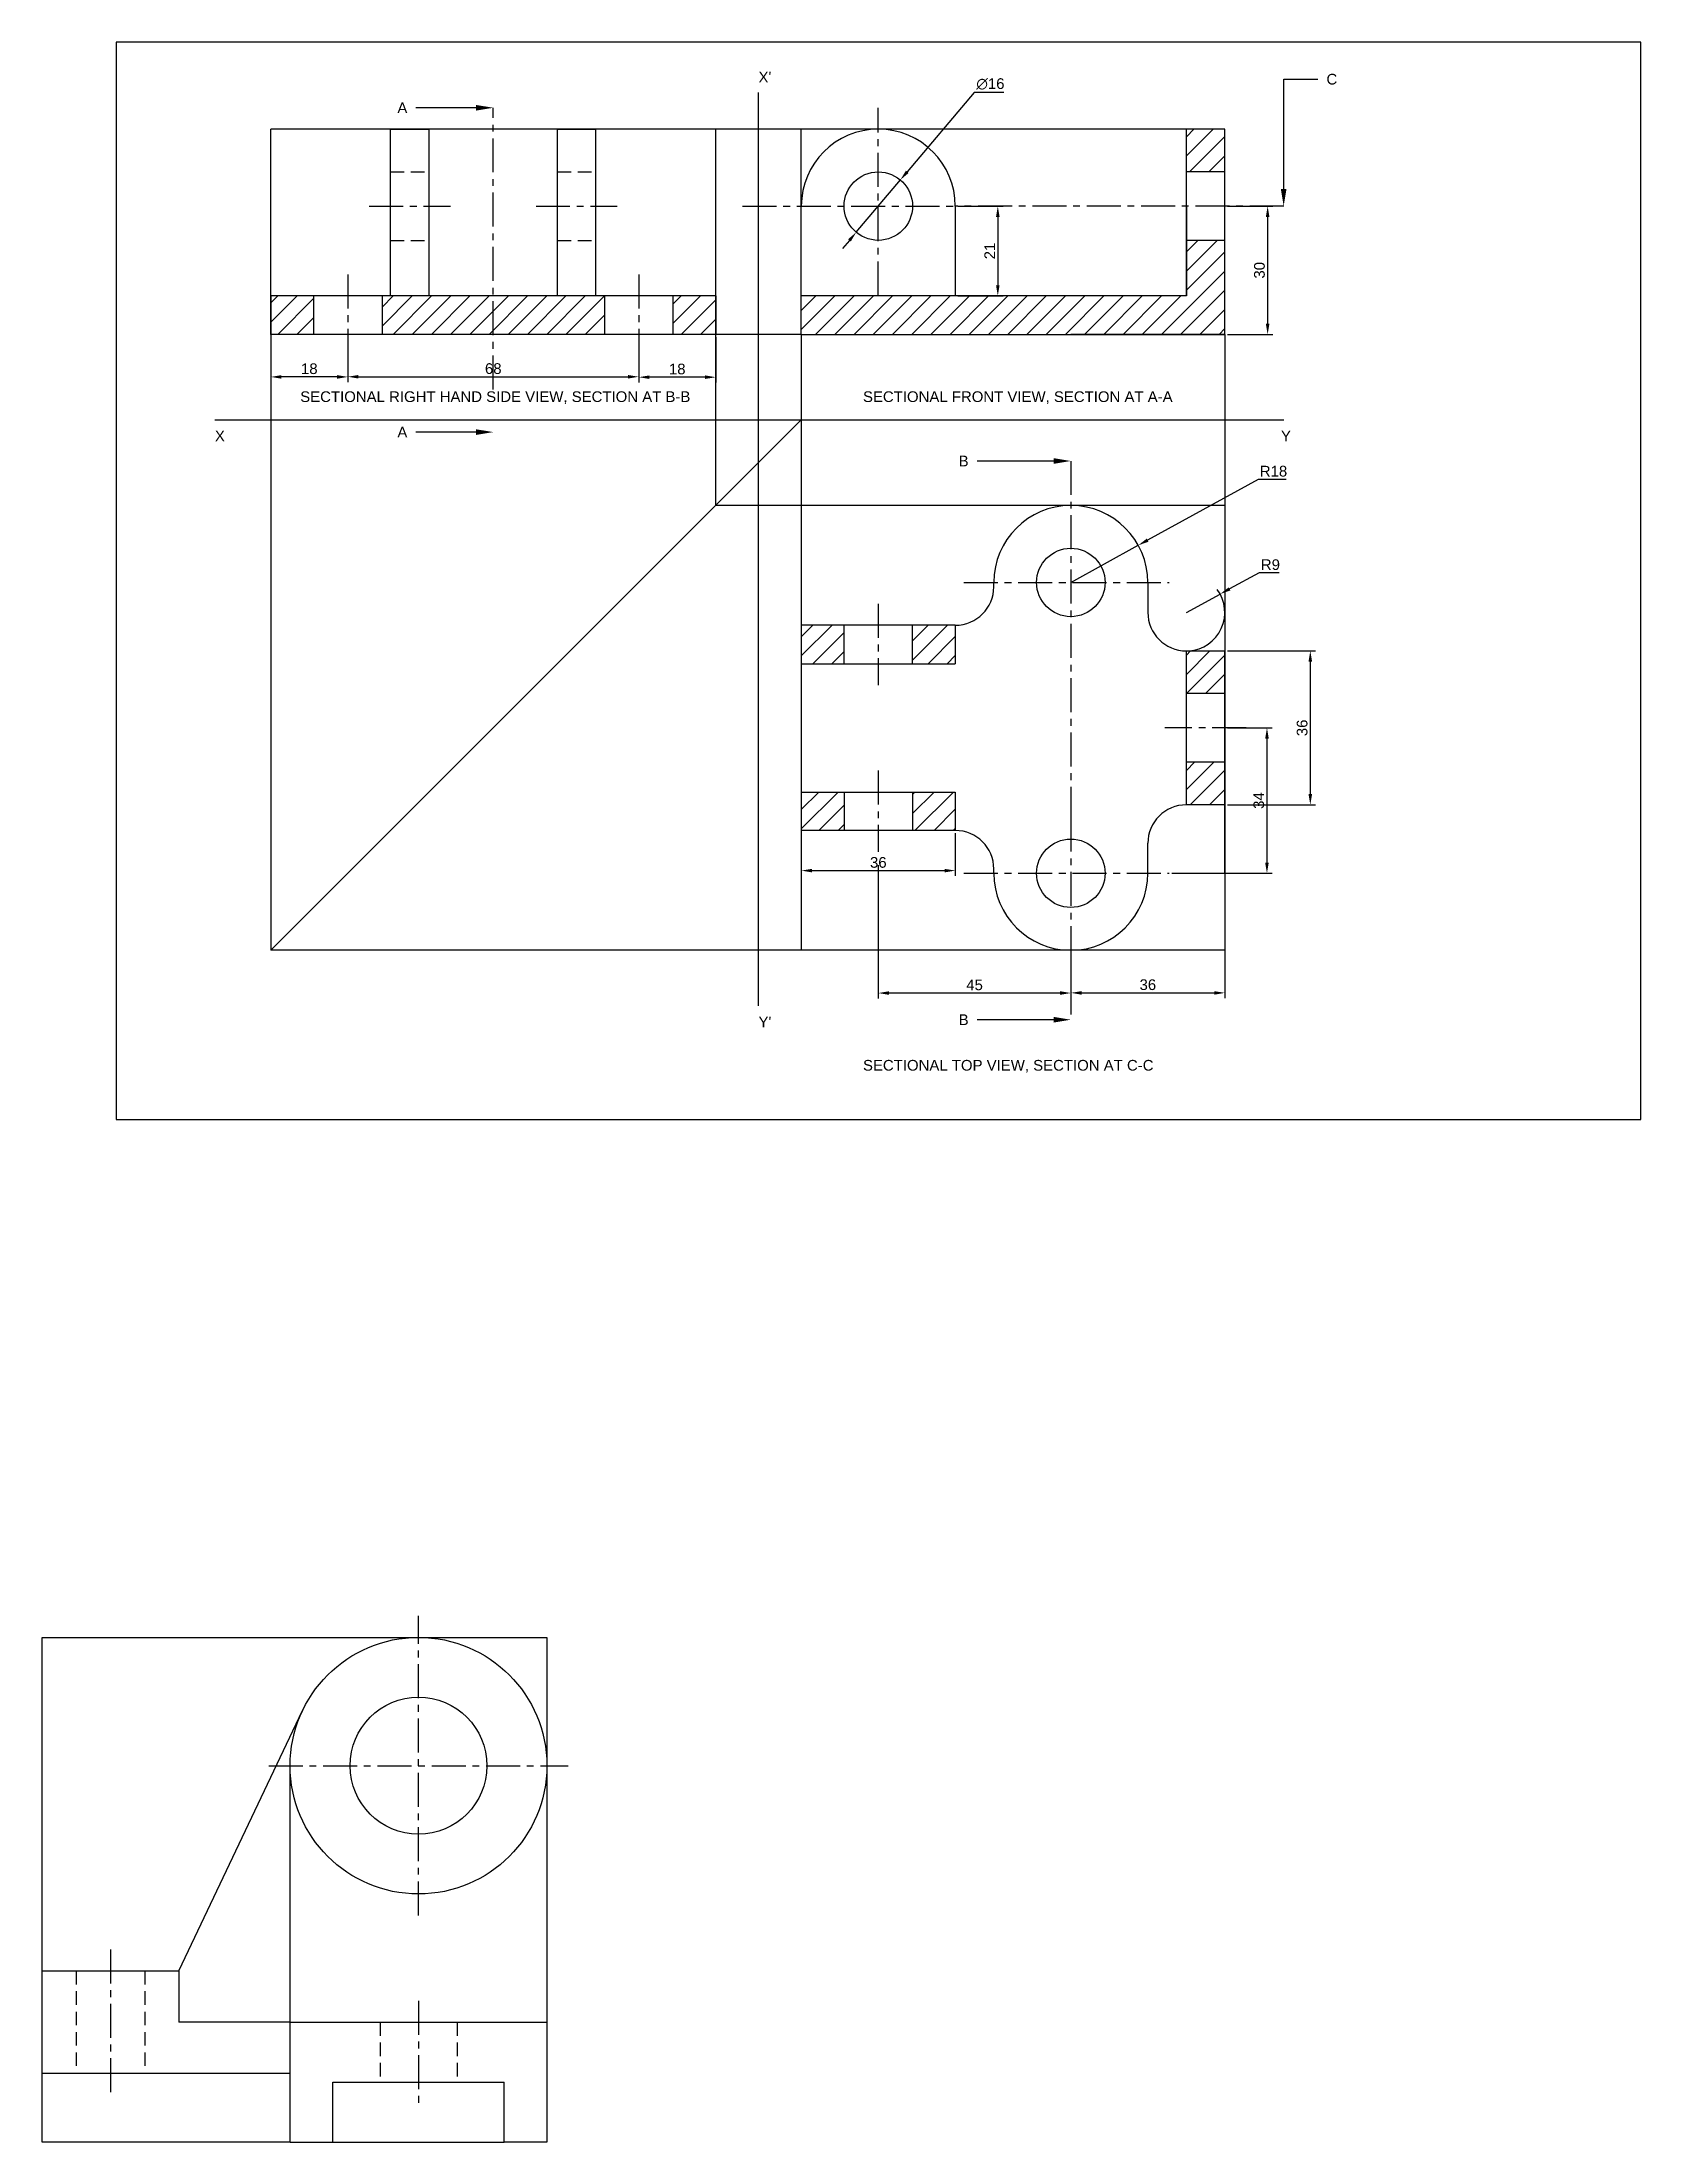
# Model space of a CAD drawing. Header units: millimetres. Extents: x 2726 to 5550, y 702 to 2199.
# Drawn here: x 2851.8 to 3225.5, y 1671.5 to 2162.5 of the extents above; entities that cross this region are included whole.
import ezdxf
from ezdxf import colors
from ezdxf.entities.mleader import LeaderData, LeaderLine
from ezdxf.math import Vec2, Vec3

# ---------------------------------------------------------------- set-up
doc = ezdxf.new("R2010")
doc.units = ezdxf.units.MM
doc.linetypes.add('CENTER', pattern=[50.8, 31.75, -6.35, 6.35, -6.35])
doc.linetypes.add('DASHED', pattern=[19.05, 12.7, -6.35])
doc.styles.get("Standard").update_dxf_attribs({"font": 'arial.ttf'})
doc.dimstyles.new('ISO-25H', dxfattribs={"dimtxt": 2.5, "dimasz": 2.5, "dimexe": 1.25, "dimexo": 0.625, "dimtad": 1, "dimtoh": 1, "dimtxsty": 'Standard', "dimcen": 2.5, "dimclrt": 7, "dimadec": 0, "dimazin": 0, "dimtfac": 1, "dimtmove": 0, "dimatfit": 3, "dimfxl": 1, "dimarcsym": 0})

msp = doc.modelspace()

# ---------------------------------------------------------------- texts
at = {"char_height": 2.5, "attachment_point": 1}
for s, width, heights, insert in [("X'", 9.33692, [0], (3019.227, 2155.558)), ('SECTIONAL RIGHT HAND SIDE VIEW, SECTION AT B-B', 104.3932, [3.414], (2912.11, 2080.838)), ('SECTIONAL FRONT VIEW, SECTION AT A-A', 104.3932, [3.414], (3043.647, 2080.838)), ('X', 6.36411, [0], (2892.171, 2071.643)), ('Y', 6.36411, [0], (3141.345, 2071.643)), ("Y'", 9.33692, [0], (3019.227, 1934.623)), ('SECTIONAL TOP VIEW, SECTION AT C-C', 104.3932, [3.414], (3043.647, 1924.491))]:
    msp.add_mtext_dynamic_manual_height_columns(s, width=width, gutter_width=12.5, heights=heights, dxfattribs=dict(at, insert=insert))

# ---------------------------------------------------------------- blocks, each defined once
blk = doc.blocks.new('*D58')
at = {"color": 0, "lineweight": -2, "transparency": 16777216}
for p, q in [((3128.85, 2002.14), (3139.32, 2002.14)), ((3138.07, 1999.64), (3138.07, 1970.64)), ((3115.85, 1968.14), (3139.32, 1968.14))]:
    blk.add_line(p, q, dxfattribs=at)
at = {"color": 0, "transparency": 16777216}
for points in [[(3137.65, 1999.64), (3138.49, 1999.64), (3138.07, 2002.14)], [(3137.65, 1970.64), (3138.49, 1970.64), (3138.07, 1968.14)]]:
    blk.add_solid(points, dxfattribs=at)
at = {"layer": 'Defpoints', "color": 0, "transparency": 16777216}
for p in [(3128.23, 2002.14), (3115.23, 1968.14), (3138.07, 1968.14)]:
    blk.add_point(p, dxfattribs=at)
at = {"color": 7, "transparency": 16777216, "insert": (3136.17, 1985.14), "char_height": 2.5, "attachment_point": 5, "rotation": 90}
blk.add_mtext('34', dxfattribs=at)
blk = doc.blocks.new('*D59')
at = {"color": 0, "lineweight": -2, "transparency": 16777216}
for p, q in [((3029.23, 1977.52), (3029.23, 1967.51)), ((3065.23, 1977.52), (3065.23, 1967.51)), ((3031.73, 1968.76), (3062.73, 1968.76))]:
    blk.add_line(p, q, dxfattribs=at)
at = {"color": 0, "transparency": 16777216}
for points in [[(3031.73, 1969.17), (3031.73, 1968.34), (3029.23, 1968.76)], [(3062.73, 1969.17), (3062.73, 1968.34), (3065.23, 1968.76)]]:
    blk.add_solid(points, dxfattribs=at)
at = {"layer": 'Defpoints', "color": 0, "transparency": 16777216}
for p in [(3029.23, 1978.14), (3065.23, 1978.14), (3065.23, 1968.76)]:
    blk.add_point(p, dxfattribs=at)
at = {"color": 7, "transparency": 16777216, "insert": (3047.23, 1970.66), "char_height": 2.5, "attachment_point": 5}
blk.add_mtext('36', dxfattribs=at)
blk = doc.blocks.new('*D61')
at = {"color": 0, "lineweight": -2, "transparency": 16777216}
for p, q in [((3065.85, 2124.14), (3076.41, 2124.14)), ((3075.16, 2121.64), (3075.16, 2105.64)), ((3065.85, 2103.14), (3076.41, 2103.14))]:
    blk.add_line(p, q, dxfattribs=at)
at = {"color": 0, "transparency": 16777216}
for points in [[(3074.74, 2121.64), (3075.57, 2121.64), (3075.16, 2124.14)], [(3074.74, 2105.64), (3075.57, 2105.64), (3075.16, 2103.14)]]:
    blk.add_solid(points, dxfattribs=at)
at = {"layer": 'Defpoints', "color": 0, "transparency": 16777216}
for p in [(3065.23, 2124.14), (3065.23, 2103.14), (3075.16, 2103.14)]:
    blk.add_point(p, dxfattribs=at)
at = {"color": 7, "transparency": 16777216, "insert": (3073.28, 2113.64), "char_height": 2.5, "attachment_point": 5, "rotation": 90}
blk.add_mtext('21', dxfattribs=at)
blk = doc.blocks.new('*D62')
at = {"color": 0, "lineweight": -2, "transparency": 16777216}
for p, q in [((3128.85, 2124.14), (3139.48, 2124.14)), ((3138.23, 2121.64), (3138.23, 2096.64)), ((3128.85, 2094.14), (3139.48, 2094.14))]:
    blk.add_line(p, q, dxfattribs=at)
at = {"color": 0, "transparency": 16777216}
for points in [[(3137.81, 2121.64), (3138.64, 2121.64), (3138.23, 2124.14)], [(3137.81, 2096.64), (3138.64, 2096.64), (3138.23, 2094.14)]]:
    blk.add_solid(points, dxfattribs=at)
at = {"layer": 'Defpoints', "color": 0, "transparency": 16777216}
for p in [(3128.23, 2124.14), (3128.23, 2094.14), (3138.23, 2094.14)]:
    blk.add_point(p, dxfattribs=at)
at = {"color": 7, "transparency": 16777216, "insert": (3136.32, 2109.14), "char_height": 2.5, "attachment_point": 5, "rotation": 90}
blk.add_mtext('30', dxfattribs=at)
blk = doc.blocks.new('*D63')
at = {"color": 0, "lineweight": -2, "transparency": 16777216}
for p, q in [((3136.24, 2038.39), (3129.33, 2034.64)), ((3140.9, 2038.39), (3136.24, 2038.39)), ((3119.23, 2029.14), (3127.13, 2033.44))]:
    blk.add_line(p, q, dxfattribs=at)
blk.add_arc((3119.23, 2029.14), 9, 273.9789, 36.4928, dxfattribs=at)
at = {"color": 0, "transparency": 16777216}
blk.add_solid([(3129.13, 2035), (3129.53, 2034.27), (3127.13, 2033.44)], dxfattribs=at)
at = {"layer": 'Defpoints', "color": 0, "transparency": 16777216}
for p in [(3127.13, 2033.44), (3119.23, 2029.14)]:
    blk.add_point(p, dxfattribs=at)
at = {"color": 7, "transparency": 16777216, "insert": (3138.88, 2040.29), "char_height": 2.5, "attachment_point": 5}
blk.add_mtext('R9', dxfattribs=at)
blk = doc.blocks.new('*D64')
at = {"color": 0, "lineweight": -2, "transparency": 16777216}
for p, q in [((3128.85, 2020.14), (3149.45, 2020.14)), ((3148.2, 2017.64), (3148.2, 1986.64)), ((3128.85, 1984.14), (3149.45, 1984.14))]:
    blk.add_line(p, q, dxfattribs=at)
at = {"color": 0, "transparency": 16777216}
for points in [[(3147.78, 2017.64), (3148.62, 2017.64), (3148.2, 2020.14)], [(3147.78, 1986.64), (3148.62, 1986.64), (3148.2, 1984.14)]]:
    blk.add_solid(points, dxfattribs=at)
at = {"layer": 'Defpoints', "color": 0, "transparency": 16777216}
for p in [(3128.23, 2020.14), (3128.23, 1984.14), (3148.2, 1984.14)]:
    blk.add_point(p, dxfattribs=at)
at = {"color": 7, "transparency": 16777216, "insert": (3146.3, 2002.14), "char_height": 2.5, "attachment_point": 5, "rotation": 90}
blk.add_mtext('36', dxfattribs=at)
blk = doc.blocks.new('*D66')
at = {"color": 0, "lineweight": -2, "transparency": 16777216}
for p, q in [((3128.23, 1983.52), (3128.23, 1938.92)), ((3092.23, 1949.52), (3092.23, 1938.92)), ((3094.73, 1940.17), (3125.73, 1940.17))]:
    blk.add_line(p, q, dxfattribs=at)
at = {"color": 0, "transparency": 16777216}
for points in [[(3094.73, 1940.58), (3094.73, 1939.75), (3092.23, 1940.17)], [(3125.73, 1940.58), (3125.73, 1939.75), (3128.23, 1940.17)]]:
    blk.add_solid(points, dxfattribs=at)
at = {"layer": 'Defpoints', "color": 0, "transparency": 16777216}
for p in [(3128.23, 1984.14), (3092.23, 1950.14), (3128.23, 1940.17)]:
    blk.add_point(p, dxfattribs=at)
at = {"color": 7, "transparency": 16777216, "insert": (3110.23, 1942.07), "char_height": 2.5, "attachment_point": 5}
blk.add_mtext('36', dxfattribs=at)
blk = doc.blocks.new('*D67')
at = {"color": 0, "lineweight": -2, "transparency": 16777216}
for p, q in [((3047.23, 1970.03), (3047.23, 1938.88)), ((3092.23, 1949.52), (3092.23, 1938.88)), ((3089.73, 1940.13), (3049.73, 1940.13))]:
    blk.add_line(p, q, dxfattribs=at)
at = {"color": 0, "transparency": 16777216}
for points in [[(3049.73, 1940.55), (3049.73, 1939.72), (3047.23, 1940.13)], [(3089.73, 1940.55), (3089.73, 1939.72), (3092.23, 1940.13)]]:
    blk.add_solid(points, dxfattribs=at)
at = {"layer": 'Defpoints', "color": 0, "transparency": 16777216}
for p in [(3047.23, 1970.66), (3092.23, 1950.14), (3047.23, 1940.13)]:
    blk.add_point(p, dxfattribs=at)
at = {"color": 7, "transparency": 16777216, "insert": (3069.73, 1942.03), "char_height": 2.5, "attachment_point": 5}
blk.add_mtext('45', dxfattribs=at)
blk = doc.blocks.new('*D68')
at = {"color": 0, "lineweight": -2, "transparency": 16777216}
for p, q in [((3135.98, 2060.25), (3110.18, 2046.04)), ((3142.59, 2060.25), (3135.98, 2060.25)), ((3092.23, 2036.14), (3107.99, 2044.83))]:
    blk.add_line(p, q, dxfattribs=at)
at = {"color": 0, "transparency": 16777216}
blk.add_solid([(3109.98, 2046.4), (3110.38, 2045.67), (3107.99, 2044.83)], dxfattribs=at)
at = {"layer": 'Defpoints', "color": 0, "transparency": 16777216}
for p in [(3107.99, 2044.83), (3092.23, 2036.14)]:
    blk.add_point(p, dxfattribs=at)
at = {"color": 7, "transparency": 16777216, "insert": (3139.6, 2062.15), "char_height": 2.5, "attachment_point": 5}
blk.add_mtext('R18', dxfattribs=at)
blk = doc.blocks.new('*D69')
at = {"color": 0, "lineweight": -2, "transparency": 16777216}
for p, q in [((3069.65, 2150.73), (3054, 2132.17)), ((3076.58, 2150.73), (3069.65, 2150.73)), ((3042.07, 2118.03), (3052.38, 2130.26)), ((3040.46, 2116.12), (3038.85, 2114.2))]:
    blk.add_line(p, q, dxfattribs=at)
at = {"color": 0, "transparency": 16777216}
for points in [[(3053.68, 2132.44), (3054.31, 2131.9), (3052.38, 2130.26)], [(3040.14, 2116.38), (3040.78, 2115.85), (3042.07, 2118.03)]]:
    blk.add_solid(points, dxfattribs=at)
at = {"layer": 'Defpoints', "color": 0, "transparency": 16777216}
for p in [(3052.38, 2130.26), (3042.07, 2118.03)]:
    blk.add_point(p, dxfattribs=at)
at = {"color": 7, "transparency": 16777216, "insert": (3073.43, 2152.71), "char_height": 2.5, "attachment_point": 5}
blk.add_mtext('∅16', dxfattribs=at)
blk = doc.blocks.new('*D70')
at = {"color": 0, "lineweight": -2, "transparency": 16777216}
for p, q in [((2923.23, 2093.52), (2923.23, 2082.99)), ((2991.23, 2093.52), (2991.23, 2082.99)), ((2925.73, 2084.24), (2988.73, 2084.24))]:
    blk.add_line(p, q, dxfattribs=at)
at = {"color": 0, "transparency": 16777216}
for points in [[(2925.73, 2084.66), (2925.73, 2083.83), (2923.23, 2084.24)], [(2988.73, 2084.66), (2988.73, 2083.83), (2991.23, 2084.24)]]:
    blk.add_solid(points, dxfattribs=at)
at = {"layer": 'Defpoints', "color": 0, "transparency": 16777216}
for p in [(2923.23, 2094.14), (2991.23, 2094.14), (2991.23, 2084.24)]:
    blk.add_point(p, dxfattribs=at)
at = {"color": 7, "transparency": 16777216, "insert": (2957.23, 2086.14), "char_height": 2.5, "attachment_point": 5}
blk.add_mtext('68', dxfattribs=at)
blk = doc.blocks.new('*D71')
at = {"color": 0, "lineweight": -2, "transparency": 16777216}
for p, q in [((2905.23, 2093.52), (2905.23, 2082.96)), ((2923.23, 2093.52), (2923.23, 2082.96)), ((2920.73, 2084.21), (2907.73, 2084.21))]:
    blk.add_line(p, q, dxfattribs=at)
at = {"color": 0, "transparency": 16777216}
for points in [[(2907.73, 2084.62), (2907.73, 2083.79), (2905.23, 2084.21)], [(2920.73, 2084.62), (2920.73, 2083.79), (2923.23, 2084.21)]]:
    blk.add_solid(points, dxfattribs=at)
at = {"layer": 'Defpoints', "color": 0, "transparency": 16777216}
for p in [(2905.23, 2094.14), (2923.23, 2094.14), (2905.23, 2084.21)]:
    blk.add_point(p, dxfattribs=at)
at = {"color": 7, "transparency": 16777216, "insert": (2914.23, 2086.11), "char_height": 2.5, "attachment_point": 5}
blk.add_mtext('18', dxfattribs=at)
blk = doc.blocks.new('*D72')
at = {"color": 0, "lineweight": -2, "transparency": 16777216}
for p, q in [((2991.23, 2093.52), (2991.23, 2082.89)), ((3009.23, 2093.52), (3009.23, 2082.89)), ((3006.73, 2084.14), (2993.73, 2084.14))]:
    blk.add_line(p, q, dxfattribs=at)
at = {"color": 0, "transparency": 16777216}
for points in [[(2993.73, 2084.56), (2993.73, 2083.73), (2991.23, 2084.14)], [(3006.73, 2084.56), (3006.73, 2083.73), (3009.23, 2084.14)]]:
    blk.add_solid(points, dxfattribs=at)
at = {"layer": 'Defpoints', "color": 0, "transparency": 16777216}
for p in [(2991.23, 2094.14), (3009.23, 2094.14), (2991.23, 2084.14)]:
    blk.add_point(p, dxfattribs=at)
at = {"color": 7, "transparency": 16777216, "insert": (3000.23, 2086.04), "char_height": 2.5, "attachment_point": 5}
blk.add_mtext('18', dxfattribs=at)

# ---------------------------------------------------------------- dimensions: what is measured, and where the dimension line sits
at = {"color": 252}
dim = msp.add_diameter_dim_2p(p1=(3042.07, 2118.027), p2=(3052.385, 2130.258), dimstyle='ISO-25H', dxfattribs=at)
dim.commit()
dim.dimension.update_dxf_attribs({"geometry": '*D69', "text_midpoint": (3073.427, 2150.734), "dimtype": 163})
for base, p1, p2, picture, middle in [((3075.155, 2103.143), (3065.227, 2124.143), (3065.227, 2103.143), '*D61', (3073.275, 2113.643)), ((3138.227, 2094.143), (3128.227, 2124.143), (3128.227, 2094.143), '*D62', (3136.324, 2109.143)), ((3148.199, 1984.143), (3128.227, 2020.143), (3128.227, 1984.143), '*D64', (3146.297, 2002.143)), ((3138.07, 1968.143), (3128.227, 2002.143), (3115.227, 1968.143), '*D58', (3136.168, 1985.143))]:
    dim = msp.add_linear_dim(base=base, p1=p1, p2=p2, angle=90, dimstyle='ISO-25H', dxfattribs=at)
    dim.commit()
    dim.dimension.update_dxf_attribs({"geometry": picture, "text_midpoint": middle})
for base, p1, p2, picture, middle in [((2905.227, 2084.207), (2923.227, 2094.143), (2905.227, 2094.143), '*D71', (2914.227, 2086.108)), ((2991.227, 2084.242), (2923.227, 2094.143), (2991.227, 2094.143), '*D70', (2957.227, 2086.143)), ((2991.227, 2084.143), (3009.227, 2094.143), (2991.227, 2094.143), '*D72', (3000.227, 2086.044)), ((3128.227, 1940.167), (3092.227, 1950.143), (3128.227, 1984.143), '*D66', (3110.227, 1942.069)), ((3065.227, 1968.756), (3029.227, 1978.143), (3065.227, 1978.143), '*D59', (3047.227, 1970.658)), ((3047.227, 1940.133), (3092.227, 1950.143), (3047.227, 1970.658), '*D67', (3069.727, 1942.029))]:
    dim = msp.add_linear_dim(base=base, p1=p1, p2=p2, dimstyle='ISO-25H', dxfattribs=at)
    dim.commit()
    dim.dimension.update_dxf_attribs({"geometry": picture, "text_midpoint": middle})
for center, mpoint, picture, middle in [((3092.227, 2036.143), (3107.993, 2044.829), '*D68', (3139.599, 2060.251)), ((3119.227, 2029.143), (3127.134, 2033.442), '*D63', (3138.883, 2038.393))]:
    dim = msp.add_radius_dim(center=center, mpoint=mpoint, dimstyle='ISO-25H', dxfattribs=at)
    dim.commit()
    dim.dimension.update_dxf_attribs({"geometry": picture, "text_midpoint": middle, "dimtype": 164})

# ---------------------------------------------------------------- hatches: boundary and pattern name
h = msp.add_hatch()
h.set_pattern_fill('ANSI31', color=252)
h.paths.add_polyline_path([(3128.227, 2116.143), (3119.227, 2116.143), (3119.227, 2103.143), (3029.227, 2103.143), (3029.227, 2094.143), (3128.227, 2094.143)])
h.paths.add_polyline_path([(3128.227, 2142.143), (3119.227, 2142.143), (3119.227, 2132.143), (3128.227, 2132.143)])
h = msp.add_hatch()
h.set_pattern_fill('ANSI31', color=252)
h.paths.add_polyline_path([(2915.227, 2103.143), (2905.227, 2103.143), (2905.227, 2094.143), (2915.227, 2094.143)])
h.paths.add_polyline_path([(2957.227, 2103.143), (2933.227, 2103.143), (2933.227, 2094.143), (2957.227, 2094.143)])
h.paths.add_polyline_path([(2981.227, 2103.143), (2957.227, 2103.143), (2957.227, 2094.143), (2981.227, 2094.143)])
h.paths.add_polyline_path([(3009.227, 2103.143), (2999.227, 2103.143), (2999.227, 2094.143), (3009.227, 2094.143)])
h.paths.add_polyline_path([(2983.227, 2103.143), (2981.227, 2103.143), (2981.227, 2094.143), (2983.227, 2094.143)])
h.paths.add_polyline_path([(2933.227, 2103.143), (2931.227, 2103.143), (2931.227, 2094.143), (2933.227, 2094.143)])
h = msp.add_hatch()
h.set_pattern_fill('ANSI31', color=252)
h.paths.add_polyline_path([(3039.227, 1987.143), (3029.227, 1987.143), (3029.227, 1978.143), (3039.227, 1978.143)])
h.paths.add_polyline_path([(3065.227, 1987.143), (3055.227, 1987.143), (3055.227, 1978.143), (3065.227, 1978.143)])
h.paths.add_polyline_path([(3039.227, 2026.143), (3029.227, 2026.143), (3029.227, 2017.143), (3039.227, 2017.143)])
h.paths.add_polyline_path([(3065.227, 2026.143), (3055.227, 2026.143), (3055.227, 2017.143), (3065.227, 2017.143)])
h.paths.add_polyline_path([(3128.227, 2020.143), (3119.227, 2020.143), (3119.227, 2010.143), (3128.227, 2010.143)])
h.paths.add_polyline_path([(3128.227, 1994.143), (3119.227, 1994.143), (3119.227, 1984.143), (3128.227, 1984.143)])

# ---------------------------------------------------------------- linework, layer by layer
at = {"color": 252, "linetype": 'CENTER', "ltscale": 0.25}
for p, q in [((2957.227, 2081.259), (2957.227, 2147.143)), ((3047.227, 2103.271), (3047.227, 2147.143)), ((2928.227, 2124.143), (2947.227, 2124.143)), ((2967.227, 2124.143), (2986.227, 2124.143)), ((3015.477, 2124.143), (3072.227, 2124.143)), ((3141.977, 2124.143), (3065.227, 2124.143)), ((2923.227, 2108.143), (2923.227, 2089.143)), ((2991.227, 2108.143), (2991.227, 2089.143)), ((3092.227, 2064.544), (3092.227, 1976.143)), ((3067.227, 2036.143), (3115.227, 2036.143)), ((3047.227, 2031.143), (3047.227, 2012.143)), ((3133.227, 2002.143), (3114.227, 2002.143)), ((3047.227, 1992.143), (3047.227, 1973.143)), ((3092.227, 1981.143), (3092.227, 1934.002)), ((3067.227, 1968.143), (3115.227, 1968.143))]:
    msp.add_line(p, q, dxfattribs=at)
at = {"color": 252}
for p, q in [((3019.227, 1937.123), (3019.227, 2150.697)), ((3029.227, 2142.143), (2905.227, 2142.143)), ((2905.227, 2094.143), (2905.227, 2142.143)), ((3009.227, 2094.143), (3009.227, 2142.143)), ((3128.227, 2142.143), (3029.227, 2142.143)), ((3029.227, 2124.143), (3029.227, 2142.143)), ((2905.227, 2094.143), (2905.227, 1950.143)), ((3009.227, 2054.143), (3009.227, 2094.143)), ((3029.227, 2094.143), (3009.227, 2094.143)), ((3029.227, 2094.143), (3029.227, 2054.143)), ((3128.227, 2094.143), (3128.227, 2054.143)), ((2892.171, 2074.143), (3141.997, 2074.143)), ((3029.227, 2074.143), (2905.227, 1950.143)), ((3029.227, 2054.143), (3009.227, 2054.143)), ((3128.227, 2054.143), (3029.227, 2054.143)), ((3029.227, 2054.143), (3029.227, 1950.143)), ((3128.227, 2054.143), (3128.227, 1950.143)), ((3065.227, 1978.143), (3039.227, 1978.143)), ((3029.227, 1950.143), (2905.227, 1950.143)), ((3128.227, 1950.143), (3029.227, 1950.143))]:
    msp.add_line(p, q, dxfattribs=at)
for p, q in [((2933.227, 2103.143), (2933.227, 2142.143)), ((2933.227, 2142.143), (2942.227, 2142.143)), ((2942.227, 2103.143), (2942.227, 2142.143)), ((2972.227, 2103.143), (2972.227, 2142.143)), ((2972.227, 2142.143), (2981.227, 2142.143)), ((2981.227, 2103.143), (2981.227, 2142.143)), ((3119.227, 2103.143), (3119.227, 2142.143)), ((3128.227, 2142.143), (3119.227, 2142.143)), ((3128.227, 2094.143), (3128.227, 2142.143)), ((3128.227, 2132.143), (3119.227, 2132.143)), ((3029.227, 2094.143), (3029.227, 2124.143)), ((3065.227, 2124.143), (3065.227, 2103.143)), ((3119.227, 2124.143), (3119.227, 2103.143)), ((3128.227, 2116.143), (3119.227, 2116.143)), ((3009.227, 2103.143), (2905.227, 2103.143)), ((2905.227, 2103.143), (2905.227, 2094.143)), ((2915.227, 2103.143), (2915.227, 2094.143)), ((2931.227, 2103.143), (2931.227, 2094.143)), ((2983.227, 2103.143), (2983.227, 2094.143)), ((2999.227, 2103.143), (2999.227, 2094.143)), ((3009.227, 2103.143), (3009.227, 2094.143)), ((3119.227, 2103.143), (3029.227, 2103.143)), ((3009.227, 2094.143), (2905.227, 2094.143)), ((3029.227, 2094.143), (3128.227, 2094.143)), ((3128.227, 2094.143), (3092.227, 2094.143)), ((3074.227, 2035.143), (3074.227, 2036.143)), ((3110.227, 2036.143), (3110.227, 2029.143)), ((3065.227, 2026.143), (3029.227, 2026.143)), ((3029.227, 2026.143), (3029.227, 1978.143)), ((3039.227, 2017.143), (3039.227, 2026.143)), ((3055.227, 2017.143), (3055.227, 2026.143)), ((3065.227, 2026.143), (3065.227, 2017.143)), ((3119.227, 1984.143), (3119.227, 2020.143)), ((3119.227, 2020.143), (3128.227, 2020.143)), ((3128.227, 2002.143), (3128.227, 2020.143)), ((3128.227, 2020.143), (3128.227, 1984.143)), ((3029.227, 2017.143), (3065.227, 2017.143)), ((3128.227, 2010.143), (3119.227, 2010.143)), ((3128.227, 1968.143), (3128.227, 2002.143)), ((3128.227, 2002.143), (3128.227, 1984.143)), ((3128.227, 1994.143), (3119.227, 1994.143)), ((3029.227, 1987.143), (3065.227, 1987.143)), ((3039.227, 1987.143), (3039.227, 1978.143)), ((3055.227, 1987.143), (3055.227, 1978.143)), ((3065.227, 1987.143), (3065.227, 1978.143)), ((3128.227, 1984.143), (3119.227, 1984.143)), ((3065.227, 1978.143), (3029.227, 1978.143)), ((3110.227, 1968.143), (3110.227, 1975.143)), ((3074.227, 1968.143), (3074.227, 1969.143)), ((3110.227, 1968.143), (3110.227, 1968.143)), ((2883.758, 1711.46), (2912.657, 1772.328)), ((2909.758, 1699.46), (2909.758, 1759.46)), ((2969.758, 1759.46), (2969.758, 1671.46)), ((2851.758, 1687.46), (2851.758, 1711.46)), ((2851.758, 1711.46), (2883.758, 1711.46)), ((2883.758, 1711.46), (2883.758, 1699.46)), ((2909.758, 1699.46), (2883.758, 1699.46)), ((2909.758, 1699.46), (2969.758, 1699.46)), ((2909.758, 1687.46), (2909.758, 1699.46)), ((2859.758, 1687.46), (2851.758, 1687.46)), ((2909.758, 1687.46), (2859.758, 1687.46)), ((2909.758, 1671.46), (2909.758, 1687.46)), ((2909.758, 1671.46), (2909.758, 1687.46)), ((2919.758, 1685.46), (2959.758, 1685.46)), ((2919.758, 1671.46), (2919.758, 1685.46)), ((2959.758, 1671.46), (2959.758, 1685.46)), ((2909.758, 1671.46), (2919.758, 1671.46)), ((2969.758, 1671.46), (2959.758, 1671.46)), ((2969.758, 1671.46), (2959.758, 1671.46)), ((2969.758, 1671.46), (2959.758, 1671.46))]:
    msp.add_line(p, q)
at = {"color": 7, "linetype": 'DASHED', "ltscale": 0.25}
for p, q in [((2933.227, 2132.143), (2942.227, 2132.143)), ((2972.227, 2132.143), (2981.227, 2132.143)), ((2933.227, 2116.143), (2942.227, 2116.143)), ((2972.227, 2116.143), (2981.227, 2116.143))]:
    msp.add_line(p, q, dxfattribs=at)
at = {"color": 3, "linetype": 'CENTER', "ltscale": 0.25}
for p, q in [((2939.758, 1724.46), (2939.758, 1794.46)), ((2904.758, 1759.46), (2974.758, 1759.46)), ((2867.758, 1716.46), (2867.758, 1682.46)), ((2939.758, 1704.46), (2939.758, 1680.46))]:
    msp.add_line(p, q, dxfattribs=at)
at = {"color": 8}
for p, q in [((2851.758, 1789.46), (2969.758, 1789.46)), ((2851.758, 1671.46), (2851.758, 1789.46)), ((2969.758, 1789.46), (2969.758, 1671.46)), ((2909.758, 1671.46), (2851.758, 1671.46)), ((2919.758, 1671.46), (2959.758, 1671.46))]:
    msp.add_line(p, q, dxfattribs=at)
at = {"color": 6, "linetype": 'DASHED', "ltscale": 0.25}
for p, q in [((2859.758, 1711.46), (2859.758, 1687.46)), ((2875.758, 1711.46), (2875.758, 1687.46)), ((2930.758, 1699.46), (2930.758, 1685.46)), ((2948.758, 1699.46), (2948.758, 1685.46))]:
    msp.add_line(p, q, dxfattribs=at)
for centre, radius in [((3047.227, 2124.143), 8), ((3092.227, 2036.143), 8), ((3092.227, 1968.143), 8), ((2939.758, 1759.46), 30), ((2939.758, 1759.46), 16)]:
    msp.add_circle(centre, radius)
for centre, radius, start, end in [((3047.227, 2124.143), 18, 360, 180), ((3092.227, 2036.143), 18, 0, 180), ((3065.227, 2035.143), 9, 270, 0), ((3119.227, 2029.143), 9, 180, 270), ((3119.227, 1975.143), 9, 90, 180), ((3065.227, 1969.143), 9, 0, 90), ((3092.227, 1968.143), 18, 180, 0)]:
    msp.add_arc(centre, radius, start, end)
at = {"layer": 'Defpoints'}
msp.add_lwpolyline([(2869.091, 1910.523), (3225.491, 1910.523), (3225.491, 2162.523), (2869.091, 2162.523)], close=True, dxfattribs=at)

msp.set_redraw_order([(e.dxf.handle, doc.entitydb.next_handle()) for e in msp.query("TEXT MTEXT ATTDEF DIMENSION ARC_DIMENSION")])  # texts and dimensions are drawn at this point

# ---------------------------------------------------------------- leaders
ml = msp.add_multileader_mtext('Standard')
ml.set_content('C', color=256)
ml.set_leader_properties()
ml.build(insert=Vec2(0, 0))
ctx = ml.context
ctx.base_point, ctx.char_height, ctx.plane_origin = Vec3(3149.977, 2153.808), 2.5, Vec3(3141.977, 2124.143)
notes = []
notes.append((ctx, [(0, (1, 1, 0), (3141.977, 2153.808), (1, 0), 8, [(0, [(3141.977, 2124.143)], 0, [])])]))
ctx.mtext.insert, ctx.mtext.flow_direction = Vec3(3151.977, 2155.079), 5
ml = msp.add_multileader_mtext('Standard')
ml.set_content('A', color=256)
ml.set_leader_properties()
ml.build(insert=Vec2(0, 0))
ctx = ml.context
ctx.base_point, ctx.char_height, ctx.plane_origin = Vec3(2932.814, 2147.143), 2.5, Vec3(2957.227, 2147.143)
ctx.text_align_type = 2
notes.append((ctx, [(0, (1, 1, 0), (2947.149, 2147.143), (-1, 0), 8, [(0, [(2957.227, 2147.143)], 0, [])])]))
ctx.mtext.insert, ctx.mtext.alignment, ctx.mtext.flow_direction = Vec3(2937.149, 2148.393), 3, 5
ml = msp.add_multileader_mtext('Standard')
ml.set_content('A', color=256)
ml.set_leader_properties()
ml.build(insert=Vec2(0, 0))
ctx = ml.context
ctx.base_point, ctx.char_height, ctx.plane_origin = Vec3(2932.814, 2071.302), 2.5, Vec3(2957.227, 2071.302)
ctx.text_align_type = 2
notes.append((ctx, [(0, (1, 1, 0), (2947.149, 2071.302), (-1, 0), 8, [(0, [(2957.227, 2071.302)], 0, [])])]))
ctx.mtext.insert, ctx.mtext.alignment, ctx.mtext.flow_direction = Vec3(2937.149, 2072.552), 3, 5
ml = msp.add_multileader_mtext('Standard')
ml.set_content('B', color=256)
ml.set_leader_properties()
ml.build(insert=Vec2(0, 0))
ctx = ml.context
ctx.base_point, ctx.char_height, ctx.plane_origin = Vec3(3064.455, 2064.544), 2.5, Vec3(3092.227, 2064.544)
ctx.text_align_type = 2
notes.append((ctx, [(0, (1, 1, 0), (3078.343, 2064.544), (-1, 0), 8, [(0, [(3092.227, 2064.544)], 0, [])])]))
ctx.mtext.insert, ctx.mtext.alignment, ctx.mtext.flow_direction = Vec3(3068.343, 2065.794), 3, 5
ml = msp.add_multileader_mtext('Standard')
ml.set_content('B', color=256)
ml.set_leader_properties()
ml.build(insert=Vec2(0, 0))
ctx = ml.context
ctx.base_point, ctx.char_height, ctx.plane_origin = Vec3(3064.455, 1933.895), 2.5, Vec3(3092.227, 1933.895)
ctx.text_align_type = 2
notes.append((ctx, [(0, (1, 1, 0), (3078.343, 1933.895), (-1, 0), 8, [(0, [(3092.227, 1933.895)], 0, [])])]))
ctx.mtext.insert, ctx.mtext.alignment, ctx.mtext.flow_direction = Vec3(3068.343, 1935.145), 3, 5
for ctx, leaders in notes:
    for number, flags, end, landing, length, lines in leaders:
        leader = LeaderData()
        leader.index, (leader.has_last_leader_line, leader.has_dogleg_vector, leader.attachment_direction) = number, flags
        leader.last_leader_point, leader.dogleg_vector, leader.dogleg_length = Vec3(end), Vec3(landing), length
        for number, points, colour, breaks in lines:
            line = LeaderLine()
            line.index, line.vertices, line.color, line.breaks = number, Vec3.list(points), colors.encode_raw_color(colour), breaks
            leader.lines.append(line)
        ctx.leaders.append(leader)

doc.saveas('drawing.dxf')
